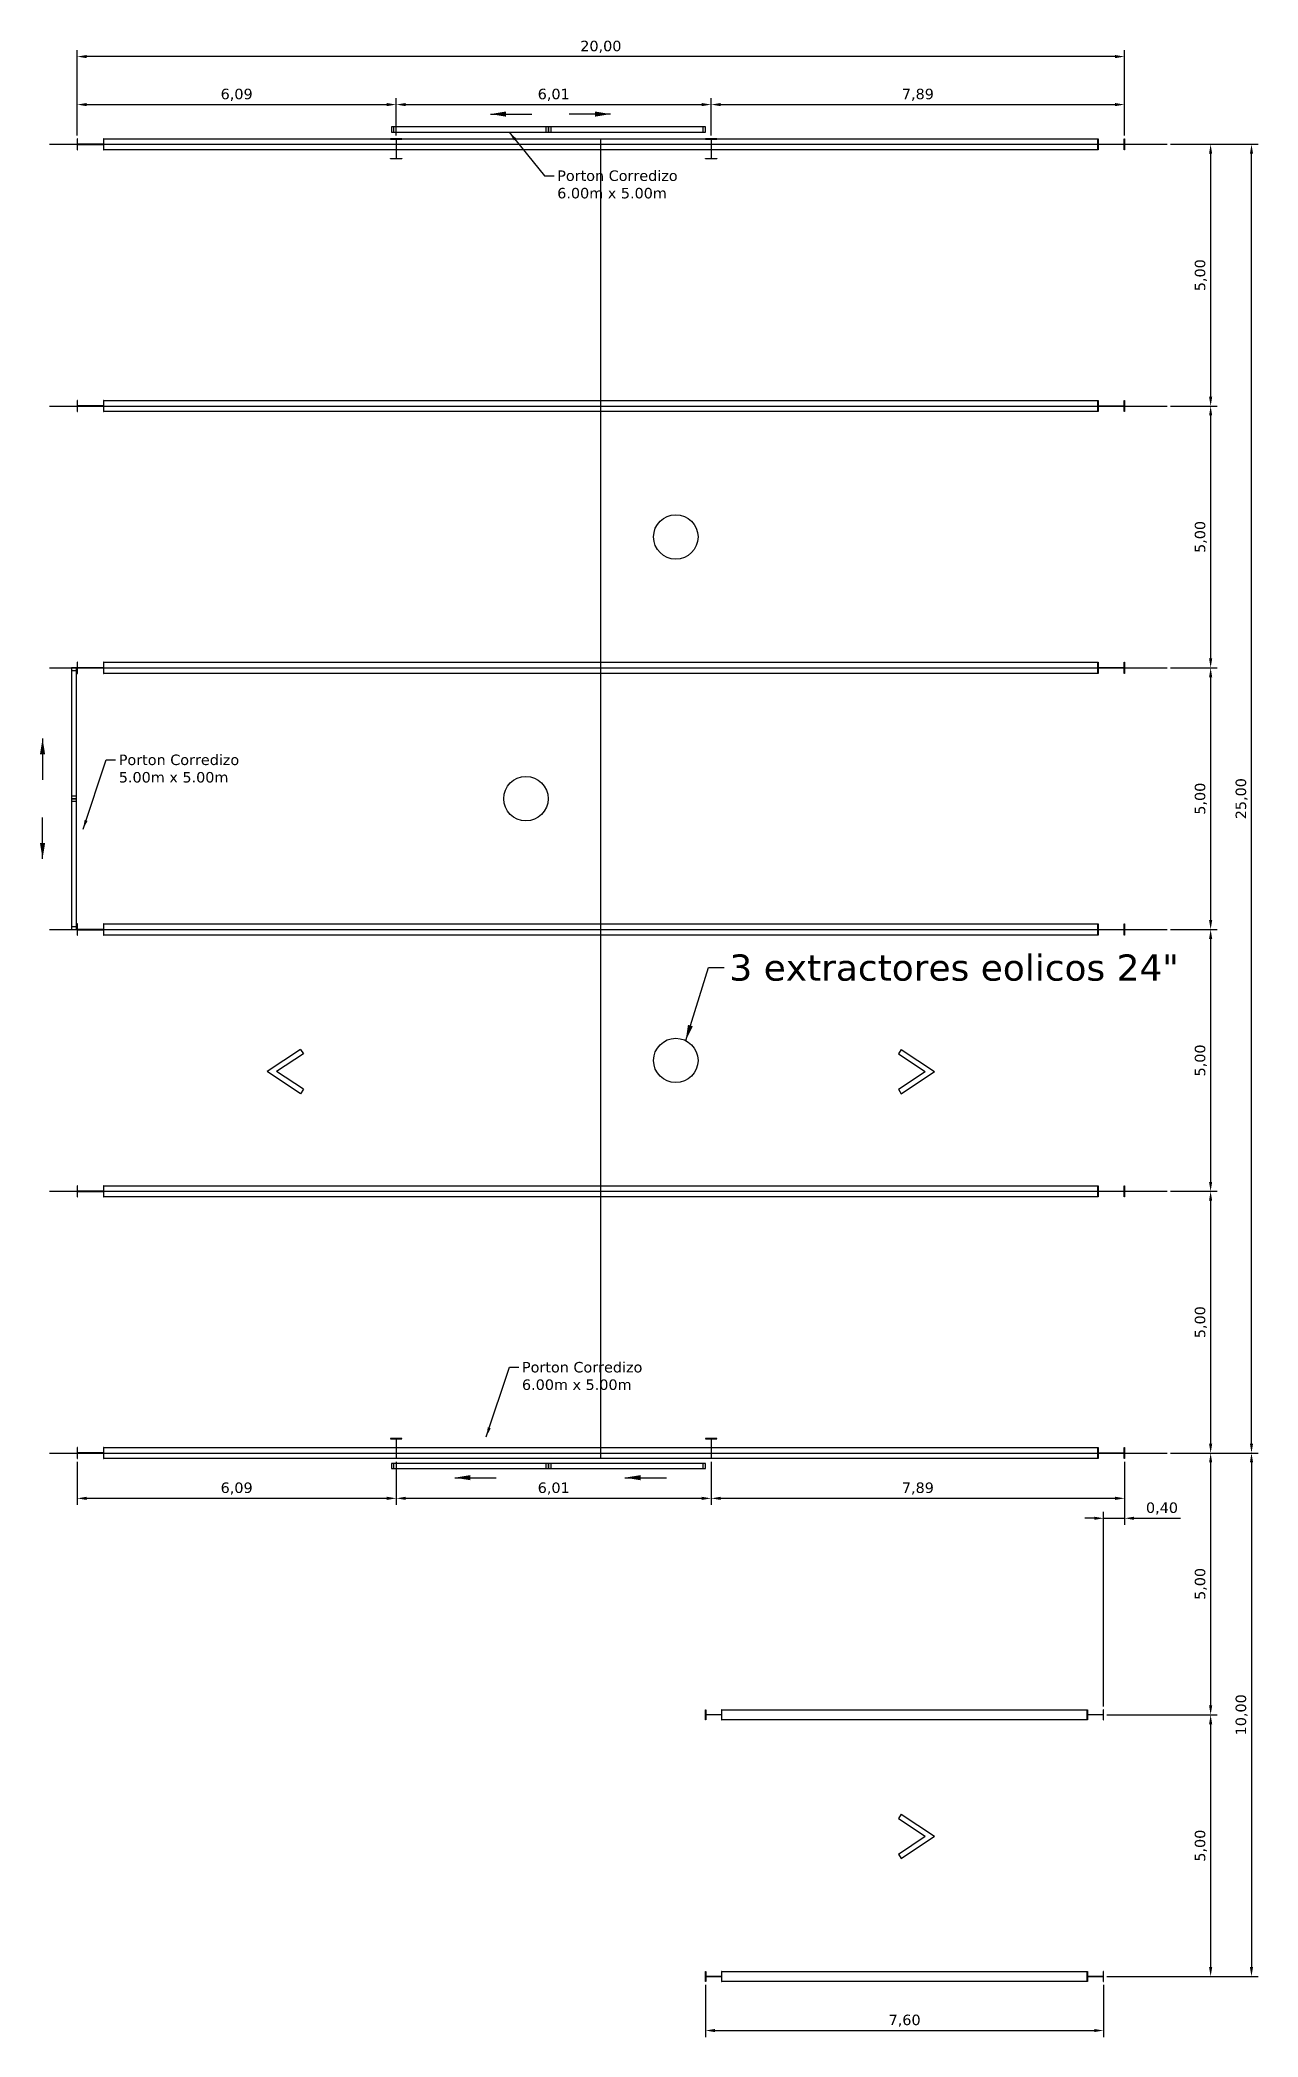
# Model space of a CAD drawing. Header units: millimetres. Extents: x 1972 to 5740, y 370 to 952.
# Drawn here: x 2848.15 to 2871.41, y 543.44 to 581.59 of the extents above; entities that cross this region are included whole.
import ezdxf

# ---------------------------------------------------------------- set-up
doc = ezdxf.new("R2010")
doc.units = ezdxf.units.MM
doc.header["$LTSCALE"] = 15
doc.linetypes.add('CENTER', pattern=[50.8, 31.75, -6.35, 6.35, -6.35])
doc.styles.add('ARIAL', font='verdana.ttf')
doc.dimstyles.new('Cota 0.20', dxfattribs={"dimtxt": 0.2, "dimasz": 0.18, "dimexe": 0.125, "dimexo": 0.0625, "dimgap": 0.06, "dimtad": 1, "dimzin": 1, "dimtxsty": 'ARIAL', "dimcen": 0.15, "dimadec": 0, "dimazin": 0, "dimtfac": 1, "dimtmove": 0, "dimatfit": 3, "dimfxl": 1, "dimarcsym": 0})
doc.dimstyles.new('Cota 0.5', dxfattribs={"dimtxt": 0.5, "dimasz": 0.3, "dimexe": 0.05, "dimexo": 0.0625, "dimgap": 0.1, "dimtad": 1, "dimzin": 1, "dimtxsty": 'ARIAL', "dimcen": 2.5, "dimadec": 0, "dimazin": 0, "dimtfac": 1, "dimtmove": 0, "dimatfit": 3, "dimfxl": 1, "dimarcsym": 0})

msp = doc.modelspace()

# ---------------------------------------------------------------- texts
at = {"color": 0, "width": 10, "attachment_point": 1, "style": 'ARIAL'}
for s, insert, char_height in [('Porton Corredizo\\P6.00m x 5.00m', (2858.0311, 579.10128), 0.2), ('Porton Corredizo\\P5.00m x 5.00m', (2849.65966, 567.94302), 0.2), ('3 extractores eolicos 24"', (2861.31885, 564.1245), 0.5), ('Porton Corredizo\\P6.00m x 5.00m', (2857.35793, 556.34015), 0.2)]:
    msp.add_mtext(s, dxfattribs=dict(at, insert=insert, char_height=char_height))

# ---------------------------------------------------------------- blocks, each defined once
blk = doc.blocks.new('werrerwerewrewr')
at = {"linetype": 'Continuous'}
h = blk.add_hatch(color=1, dxfattribs=at)
h.paths.add_polyline_path([(1796.537, -181.24), (1796.531, -181.24), (1796.531, -181.454), (1796.537, -181.454)])
h.paths.add_polyline_path([(1797.037, -181.454), (1797.043, -181.454), (1797.043, -181.24), (1797.037, -181.24)])
blk.add_hatch(color=5, dxfattribs=at).paths.add_polyline_path([(1796.537, -181.345), (1796.537, -181.35), (1797.037, -181.35), (1797.037, -181.345)])
for points in [[(1796.537, -181.24), (1796.531, -181.24), (1796.531, -181.454), (1796.537, -181.454), (1796.537, -181.24)], [(1796.537, -181.35), (1797.037, -181.35), (1797.037, -181.345), (1796.537, -181.345), (1796.537, -181.35)], [(1797.043, -181.24), (1797.037, -181.24), (1797.037, -181.454), (1797.043, -181.454), (1797.043, -181.24)]]:
    blk.add_lwpolyline(points, dxfattribs=at)
blk = doc.blocks.new('ertrtrtrt')
at = {"color": 4, "linetype": 'CENTER', "ltscale": 0.2}
blk.add_line((1712.62, 149.336), (1733.96, 149.336), dxfattribs=at)
at = {"color": 230, "linetype": 'Continuous'}
blk.add_lwpolyline([(1713.658, 149.443), (1732.633, 149.443), (1732.633, 149.229), (1713.658, 149.229)], close=True, dxfattribs=at)
at = {"linetype": 'Continuous'}
blk.add_blockref('werrerwerewrewr', (-83.385, 330.683), dxfattribs=at)
at = {"linetype": 'Continuous', "xscale": -1}
blk.add_blockref('werrerwerewrewr', (3529.676, 330.683), dxfattribs=at)
blk = doc.blocks.new('werewrwerew')
h = blk.add_hatch(color=1)
h.paths.add_polyline_path([(1719.345, 124.229), (1719.131, 124.229), (1719.131, 124.235), (1719.345, 124.235)])
h.paths.add_polyline_path([(1719.345, 124.616), (1719.131, 124.616), (1719.131, 124.61), (1719.345, 124.61)])
blk.add_hatch(color=5).paths.add_polyline_path([(1719.241, 124.61), (1719.236, 124.61), (1719.236, 124.235), (1719.241, 124.235)])
at = {"color": 0}
for points in [[(1719.345, 124.616), (1719.131, 124.616), (1719.131, 124.61), (1719.345, 124.61), (1719.345, 124.616)], [(1719.241, 124.235), (1719.241, 124.61), (1719.236, 124.61), (1719.236, 124.235), (1719.241, 124.235)], [(1719.345, 124.229), (1719.131, 124.229), (1719.131, 124.235), (1719.345, 124.235), (1719.345, 124.229)]]:
    blk.add_lwpolyline(points, dxfattribs=at)
blk = doc.blocks.new('ertretrtre')
h = blk.add_hatch(color=5)
h.paths.add_polyline_path([(1732.839, 119.523), (1732.833, 119.523), (1732.833, 119.336), (1732.839, 119.336)])
h.paths.add_polyline_path([(1733.139, 119.432), (1732.839, 119.432), (1732.839, 119.427), (1733.139, 119.427)])
h.paths.add_polyline_path([(1733.145, 119.523), (1733.139, 119.523), (1733.139, 119.336), (1733.145, 119.336)])
at = {"color": 0}
for points in [[(1732.833, 119.336), (1732.833, 119.523), (1732.839, 119.523), (1732.839, 119.336), (1732.833, 119.336)], [(1733.139, 119.427), (1732.839, 119.427), (1732.839, 119.432), (1733.139, 119.432), (1733.139, 119.427)], [(1733.145, 119.336), (1733.145, 119.523), (1733.139, 119.523), (1733.139, 119.336), (1733.145, 119.336)]]:
    blk.add_lwpolyline(points, dxfattribs=at)
blk = doc.blocks.new('*D214')
at = {"color": 0, "lineweight": -2, "transparency": 16777216}
for p, q in [((2869.741, 579.6), (2870.632, 579.6)), ((2870.507, 579.42), (2870.507, 574.78)), ((2869.741, 574.6), (2870.632, 574.6))]:
    blk.add_line(p, q, dxfattribs=at)
at = {"color": 0, "transparency": 16777216}
for points in [[(2870.477, 579.42), (2870.537, 579.42), (2870.507, 579.6)], [(2870.477, 574.78), (2870.537, 574.78), (2870.507, 574.6)]]:
    blk.add_solid(points, dxfattribs=at)
at = {"layer": 'Defpoints', "color": 0, "transparency": 16777216}
for p in [(2869.679, 579.6), (2869.679, 574.6), (2870.507, 574.6)]:
    blk.add_point(p, dxfattribs=at)
at = {"color": 0, "transparency": 16777216, "insert": (2870.32, 577.1), "char_height": 0.2, "attachment_point": 5, "rotation": 90, "style": 'ARIAL'}
blk.add_mtext('5,00', dxfattribs=at)
blk = doc.blocks.new('*D215')
at = {"color": 0, "lineweight": -2, "transparency": 16777216}
for p, q in [((2869.741, 574.6), (2870.632, 574.6)), ((2870.507, 574.42), (2870.507, 569.78)), ((2869.741, 569.6), (2870.632, 569.6))]:
    blk.add_line(p, q, dxfattribs=at)
at = {"color": 0, "transparency": 16777216}
for points in [[(2870.477, 574.42), (2870.537, 574.42), (2870.507, 574.6)], [(2870.477, 569.78), (2870.537, 569.78), (2870.507, 569.6)]]:
    blk.add_solid(points, dxfattribs=at)
at = {"layer": 'Defpoints', "color": 0, "transparency": 16777216}
for p in [(2869.679, 574.6), (2869.679, 569.6), (2870.507, 569.6)]:
    blk.add_point(p, dxfattribs=at)
at = {"color": 0, "transparency": 16777216, "insert": (2870.32, 572.1), "char_height": 0.2, "attachment_point": 5, "rotation": 90, "style": 'ARIAL'}
blk.add_mtext('5,00', dxfattribs=at)
blk = doc.blocks.new('*D227')
at = {"color": 0, "lineweight": -2, "transparency": 16777216}
for p, q in [((2869.741, 569.6), (2870.632, 569.6)), ((2870.507, 569.42), (2870.507, 564.78)), ((2869.741, 564.6), (2870.632, 564.6))]:
    blk.add_line(p, q, dxfattribs=at)
at = {"color": 0, "transparency": 16777216}
for points in [[(2870.477, 569.42), (2870.537, 569.42), (2870.507, 569.6)], [(2870.477, 564.78), (2870.537, 564.78), (2870.507, 564.6)]]:
    blk.add_solid(points, dxfattribs=at)
at = {"layer": 'Defpoints', "color": 0, "transparency": 16777216}
for p in [(2869.679, 569.6), (2869.679, 564.6), (2870.507, 564.6)]:
    blk.add_point(p, dxfattribs=at)
at = {"color": 0, "transparency": 16777216, "insert": (2870.32, 567.1), "char_height": 0.2, "attachment_point": 5, "rotation": 90, "style": 'ARIAL'}
blk.add_mtext('5,00', dxfattribs=at)
blk = doc.blocks.new('*D228')
at = {"color": 0, "lineweight": -2, "transparency": 16777216}
for p, q in [((2869.741, 564.6), (2870.632, 564.6)), ((2870.507, 564.42), (2870.507, 559.78)), ((2869.741, 559.6), (2870.632, 559.6))]:
    blk.add_line(p, q, dxfattribs=at)
at = {"color": 0, "transparency": 16777216}
for points in [[(2870.477, 564.42), (2870.537, 564.42), (2870.507, 564.6)], [(2870.477, 559.78), (2870.537, 559.78), (2870.507, 559.6)]]:
    blk.add_solid(points, dxfattribs=at)
at = {"layer": 'Defpoints', "color": 0, "transparency": 16777216}
for p in [(2869.679, 564.6), (2869.679, 559.6), (2870.507, 559.6)]:
    blk.add_point(p, dxfattribs=at)
at = {"color": 0, "transparency": 16777216, "insert": (2870.32, 562.1), "char_height": 0.2, "attachment_point": 5, "rotation": 90, "style": 'ARIAL'}
blk.add_mtext('5,00', dxfattribs=at)
blk = doc.blocks.new('*D229')
at = {"color": 0, "lineweight": -2, "transparency": 16777216}
for p, q in [((2869.741, 559.6), (2870.632, 559.6)), ((2870.507, 559.42), (2870.507, 554.78)), ((2869.741, 554.6), (2870.632, 554.6))]:
    blk.add_line(p, q, dxfattribs=at)
at = {"color": 0, "transparency": 16777216}
for points in [[(2870.477, 559.42), (2870.537, 559.42), (2870.507, 559.6)], [(2870.477, 554.78), (2870.537, 554.78), (2870.507, 554.6)]]:
    blk.add_solid(points, dxfattribs=at)
at = {"layer": 'Defpoints', "color": 0, "transparency": 16777216}
for p in [(2869.679, 559.6), (2869.679, 554.6), (2870.507, 554.6)]:
    blk.add_point(p, dxfattribs=at)
at = {"color": 0, "transparency": 16777216, "insert": (2870.32, 557.1), "char_height": 0.2, "attachment_point": 5, "rotation": 90, "style": 'ARIAL'}
blk.add_mtext('5,00', dxfattribs=at)
blk = doc.blocks.new('*D230')
at = {"color": 0, "lineweight": -2, "transparency": 16777216}
for p, q in [((2869.741, 554.6), (2870.632, 554.6)), ((2870.507, 554.42), (2870.507, 549.78)), ((2868.526, 549.6), (2870.632, 549.6))]:
    blk.add_line(p, q, dxfattribs=at)
at = {"color": 0, "transparency": 16777216}
for points in [[(2870.477, 554.42), (2870.537, 554.42), (2870.507, 554.6)], [(2870.477, 549.78), (2870.537, 549.78), (2870.507, 549.6)]]:
    blk.add_solid(points, dxfattribs=at)
at = {"layer": 'Defpoints', "color": 0, "transparency": 16777216}
for p in [(2869.679, 554.6), (2868.464, 549.6), (2870.507, 549.6)]:
    blk.add_point(p, dxfattribs=at)
at = {"color": 0, "transparency": 16777216, "insert": (2870.32, 552.1), "char_height": 0.2, "attachment_point": 5, "rotation": 90, "style": 'ARIAL'}
blk.add_mtext('5,00', dxfattribs=at)
blk = doc.blocks.new('*D231')
at = {"color": 0, "lineweight": -2, "transparency": 16777216}
for p, q in [((2868.526, 549.6), (2870.632, 549.6)), ((2870.507, 549.42), (2870.507, 544.78)), ((2868.526, 544.6), (2870.632, 544.6))]:
    blk.add_line(p, q, dxfattribs=at)
at = {"color": 0, "transparency": 16777216}
for points in [[(2870.477, 549.42), (2870.537, 549.42), (2870.507, 549.6)], [(2870.477, 544.78), (2870.537, 544.78), (2870.507, 544.6)]]:
    blk.add_solid(points, dxfattribs=at)
at = {"layer": 'Defpoints', "color": 0, "transparency": 16777216}
for p in [(2868.464, 549.6), (2868.464, 544.6), (2870.507, 544.6)]:
    blk.add_point(p, dxfattribs=at)
at = {"color": 0, "transparency": 16777216, "insert": (2870.32, 547.1), "char_height": 0.2, "attachment_point": 5, "rotation": 90, "style": 'ARIAL'}
blk.add_mtext('5,00', dxfattribs=at)
blk = doc.blocks.new('*D232')
at = {"color": 0, "lineweight": -2, "transparency": 16777216}
for p, q in [((2868.864, 554.431), (2868.864, 553.229)), ((2868.284, 553.354), (2868.104, 553.354)), ((2868.464, 549.757), (2868.464, 553.479)), ((2868.464, 553.354), (2868.864, 553.354)), ((2869.044, 553.354), (2869.932, 553.354))]:
    blk.add_line(p, q, dxfattribs=at)
at = {"color": 0, "transparency": 16777216}
for points in [[(2868.284, 553.384), (2868.284, 553.324), (2868.464, 553.354)], [(2869.044, 553.384), (2869.044, 553.324), (2868.864, 553.354)]]:
    blk.add_solid(points, dxfattribs=at)
at = {"layer": 'Defpoints', "color": 0, "transparency": 16777216}
for p in [(2868.864, 554.493), (2868.864, 553.354), (2868.464, 549.694)]:
    blk.add_point(p, dxfattribs=at)
at = {"color": 0, "transparency": 16777216, "insert": (2869.578, 553.541), "char_height": 0.2, "attachment_point": 5, "style": 'ARIAL'}
blk.add_mtext('0,40', dxfattribs=at)
blk = doc.blocks.new('*D233')
at = {"color": 0, "lineweight": -2, "transparency": 16777216}
for p, q in [((2860.971, 554.431), (2860.971, 553.61)), ((2868.864, 554.176), (2868.864, 553.61)), ((2868.684, 553.735), (2861.151, 553.735))]:
    blk.add_line(p, q, dxfattribs=at)
at = {"color": 0, "transparency": 16777216}
for points in [[(2861.151, 553.765), (2861.151, 553.705), (2860.971, 553.735)], [(2868.684, 553.765), (2868.684, 553.705), (2868.864, 553.735)]]:
    blk.add_solid(points, dxfattribs=at)
at = {"layer": 'Defpoints', "color": 0, "transparency": 16777216}
for p in [(2860.971, 554.493), (2868.864, 554.239), (2860.971, 553.735)]:
    blk.add_point(p, dxfattribs=at)
at = {"color": 0, "transparency": 16777216, "insert": (2864.917, 553.922), "char_height": 0.2, "attachment_point": 5, "style": 'ARIAL'}
blk.add_mtext('7,89', dxfattribs=at)
blk = doc.blocks.new('*D234')
at = {"color": 0, "lineweight": -2, "transparency": 16777216}
for p, q in [((2854.957, 554.431), (2854.957, 553.61)), ((2860.971, 553.958), (2860.971, 553.61)), ((2860.791, 553.735), (2855.137, 553.735))]:
    blk.add_line(p, q, dxfattribs=at)
at = {"color": 0, "transparency": 16777216}
for points in [[(2855.137, 553.765), (2855.137, 553.705), (2854.957, 553.735)], [(2860.791, 553.765), (2860.791, 553.705), (2860.971, 553.735)]]:
    blk.add_solid(points, dxfattribs=at)
at = {"layer": 'Defpoints', "color": 0, "transparency": 16777216}
for p in [(2854.957, 554.493), (2860.971, 554.02), (2854.957, 553.735)]:
    blk.add_point(p, dxfattribs=at)
at = {"color": 0, "transparency": 16777216, "insert": (2857.964, 553.922), "char_height": 0.2, "attachment_point": 5, "style": 'ARIAL'}
blk.add_mtext('6,01', dxfattribs=at)
blk = doc.blocks.new('*D235')
at = {"color": 0, "lineweight": -2, "transparency": 16777216}
for p, q in [((2848.864, 554.431), (2848.864, 553.61)), ((2854.957, 553.958), (2854.957, 553.61)), ((2854.777, 553.735), (2849.044, 553.735))]:
    blk.add_line(p, q, dxfattribs=at)
at = {"color": 0, "transparency": 16777216}
for points in [[(2849.044, 553.765), (2849.044, 553.705), (2848.864, 553.735)], [(2854.777, 553.765), (2854.777, 553.705), (2854.957, 553.735)]]:
    blk.add_solid(points, dxfattribs=at)
at = {"layer": 'Defpoints', "color": 0, "transparency": 16777216}
for p in [(2848.864, 554.493), (2854.957, 554.02), (2848.864, 553.735)]:
    blk.add_point(p, dxfattribs=at)
at = {"color": 0, "transparency": 16777216, "insert": (2851.91, 553.922), "char_height": 0.2, "attachment_point": 5, "style": 'ARIAL'}
blk.add_mtext('6,09', dxfattribs=at)
blk = doc.blocks.new('*D220')
at = {"color": 0, "lineweight": -2, "transparency": 16777216}
for p, q in [((2870.554, 579.6), (2871.412, 579.6)), ((2871.287, 554.78), (2871.287, 579.42)), ((2870.554, 554.6), (2871.412, 554.6))]:
    blk.add_line(p, q, dxfattribs=at)
at = {"color": 0, "transparency": 16777216}
for points in [[(2871.257, 579.42), (2871.317, 579.42), (2871.287, 579.6)], [(2871.257, 554.78), (2871.317, 554.78), (2871.287, 554.6)]]:
    blk.add_solid(points, dxfattribs=at)
at = {"layer": 'Defpoints', "color": 0, "transparency": 16777216}
for p in [(2870.492, 579.6), (2871.287, 579.6), (2870.492, 554.6)]:
    blk.add_point(p, dxfattribs=at)
at = {"color": 0, "transparency": 16777216, "insert": (2871.1, 567.1), "char_height": 0.2, "attachment_point": 5, "rotation": 90, "style": 'ARIAL'}
blk.add_mtext('25,00', dxfattribs=at)
blk = doc.blocks.new('*D221')
at = {"color": 0, "lineweight": -2, "transparency": 16777216}
for p, q in [((2870.569, 554.6), (2871.412, 554.6)), ((2871.287, 554.42), (2871.287, 544.78)), ((2870.569, 544.6), (2871.412, 544.6))]:
    blk.add_line(p, q, dxfattribs=at)
at = {"color": 0, "transparency": 16777216}
for points in [[(2871.257, 554.42), (2871.317, 554.42), (2871.287, 554.6)], [(2871.257, 544.78), (2871.317, 544.78), (2871.287, 544.6)]]:
    blk.add_solid(points, dxfattribs=at)
at = {"layer": 'Defpoints', "color": 0, "transparency": 16777216}
for p in [(2870.507, 554.6), (2870.507, 544.6), (2871.287, 544.6)]:
    blk.add_point(p, dxfattribs=at)
at = {"color": 0, "transparency": 16777216, "insert": (2871.1, 549.6), "char_height": 0.2, "attachment_point": 5, "rotation": 90, "style": 'ARIAL'}
blk.add_mtext('10,00', dxfattribs=at)
blk = doc.blocks.new('*D222')
at = {"color": 0, "lineweight": -2, "transparency": 16777216}
for p, q in [((2860.864, 544.444), (2860.864, 543.444)), ((2868.464, 544.444), (2868.464, 543.444)), ((2861.044, 543.569), (2868.284, 543.569))]:
    blk.add_line(p, q, dxfattribs=at)
at = {"color": 0, "transparency": 16777216}
for points in [[(2861.044, 543.599), (2861.044, 543.539), (2860.864, 543.569)], [(2868.284, 543.599), (2868.284, 543.539), (2868.464, 543.569)]]:
    blk.add_solid(points, dxfattribs=at)
at = {"layer": 'Defpoints', "color": 0, "transparency": 16777216}
for p in [(2860.864, 544.507), (2868.464, 544.507), (2868.464, 543.569)]:
    blk.add_point(p, dxfattribs=at)
at = {"color": 0, "transparency": 16777216, "insert": (2864.664, 543.756), "char_height": 0.2, "attachment_point": 5, "style": 'ARIAL'}
blk.add_mtext('7,60', dxfattribs=at)
blk = doc.blocks.new('*D223')
at = {"color": 0, "lineweight": -2, "transparency": 16777216}
for p, q in [((2848.864, 579.77), (2848.864, 580.484)), ((2849.044, 580.359), (2854.777, 580.359)), ((2854.957, 579.77), (2854.957, 580.484))]:
    blk.add_line(p, q, dxfattribs=at)
at = {"color": 0, "transparency": 16777216}
for points in [[(2849.044, 580.389), (2849.044, 580.329), (2848.864, 580.359)], [(2854.777, 580.389), (2854.777, 580.329), (2854.957, 580.359)]]:
    blk.add_solid(points, dxfattribs=at)
at = {"layer": 'Defpoints', "color": 0, "transparency": 16777216}
for p in [(2854.957, 580.359), (2848.864, 579.707), (2854.957, 579.707)]:
    blk.add_point(p, dxfattribs=at)
at = {"color": 0, "transparency": 16777216, "insert": (2851.91, 580.546), "char_height": 0.2, "attachment_point": 5, "style": 'ARIAL'}
blk.add_mtext('6,09', dxfattribs=at)
blk = doc.blocks.new('*D224')
at = {"color": 0, "lineweight": -2, "transparency": 16777216}
for p, q in [((2854.957, 579.832), (2854.957, 580.484)), ((2855.137, 580.359), (2860.791, 580.359)), ((2860.971, 579.77), (2860.971, 580.484))]:
    blk.add_line(p, q, dxfattribs=at)
at = {"color": 0, "transparency": 16777216}
for points in [[(2855.137, 580.389), (2855.137, 580.329), (2854.957, 580.359)], [(2860.791, 580.389), (2860.791, 580.329), (2860.971, 580.359)]]:
    blk.add_solid(points, dxfattribs=at)
at = {"layer": 'Defpoints', "color": 0, "transparency": 16777216}
for p in [(2860.971, 580.359), (2854.957, 579.77), (2860.971, 579.707)]:
    blk.add_point(p, dxfattribs=at)
at = {"color": 0, "transparency": 16777216, "insert": (2857.964, 580.546), "char_height": 0.2, "attachment_point": 5, "style": 'ARIAL'}
blk.add_mtext('6,01', dxfattribs=at)
blk = doc.blocks.new('*D225')
at = {"color": 0, "lineweight": -2, "transparency": 16777216}
for p, q in [((2860.971, 580.422), (2860.971, 580.484)), ((2861.151, 580.359), (2868.684, 580.359)), ((2868.864, 579.77), (2868.864, 580.484))]:
    blk.add_line(p, q, dxfattribs=at)
at = {"color": 0, "transparency": 16777216}
for points in [[(2861.151, 580.389), (2861.151, 580.329), (2860.971, 580.359)], [(2868.684, 580.389), (2868.684, 580.329), (2868.864, 580.359)]]:
    blk.add_solid(points, dxfattribs=at)
at = {"layer": 'Defpoints', "color": 0, "transparency": 16777216}
for p in [(2860.971, 580.359), (2868.864, 580.359), (2868.864, 579.707)]:
    blk.add_point(p, dxfattribs=at)
at = {"color": 0, "transparency": 16777216, "insert": (2864.917, 580.546), "char_height": 0.2, "attachment_point": 5, "style": 'ARIAL'}
blk.add_mtext('7,89', dxfattribs=at)
blk = doc.blocks.new('*D226')
at = {"color": 0, "lineweight": -2, "transparency": 16777216}
for p, q in [((2848.864, 580.422), (2848.864, 581.401)), ((2868.684, 581.276), (2849.044, 581.276)), ((2868.864, 580.422), (2868.864, 581.401))]:
    blk.add_line(p, q, dxfattribs=at)
at = {"color": 0, "transparency": 16777216}
for points in [[(2849.044, 581.306), (2849.044, 581.246), (2848.864, 581.276)], [(2868.684, 581.306), (2868.684, 581.246), (2868.864, 581.276)]]:
    blk.add_solid(points, dxfattribs=at)
at = {"layer": 'Defpoints', "color": 0, "transparency": 16777216}
for p in [(2848.864, 581.276), (2848.864, 580.359), (2868.864, 580.359)]:
    blk.add_point(p, dxfattribs=at)
at = {"color": 0, "transparency": 16777216, "insert": (2858.864, 581.463), "char_height": 0.2, "attachment_point": 5, "style": 'ARIAL'}
blk.add_mtext('20,00', dxfattribs=at)
blk = doc.blocks.new('rtytryrtyrty')
at = {"color": 2}
for p, q in [((1729.572, 117.439), (1729.516, 117.355)), ((1729.516, 116.676), (1729.572, 116.593))]:
    blk.add_line(p, q, dxfattribs=at)
for points in [[(1729.516, 117.355), (1730.026, 117.016)], [(1729.572, 117.439), (1730.207, 117.016)], [(1729.516, 116.676), (1730.026, 117.016)], [(1729.572, 116.593), (1730.207, 117.016)]]:
    blk.add_lwpolyline(points, dxfattribs=at)

# ---------------------------------------------------------------- dimensions: what is measured, and where the dimension line sits
at = {"color": 0}
for base, p1, p2, picture, middle in [((2848.86393, 581.27588), (2868.86393, 580.35905), (2848.86393, 580.35905), '*D226', (2858.86393, 581.46281)), ((2854.95693, 580.35905), (2848.86393, 579.70744), (2854.95693, 579.70744), '*D223', (2851.91043, 580.54591)), ((2860.97093, 580.35905), (2854.95693, 579.76994), (2860.97093, 579.70744), '*D224', (2857.96393, 580.54591)), ((2868.86393, 580.35905), (2860.97093, 580.35905), (2868.86393, 579.70744), '*D225', (2864.91743, 580.54618)), ((2848.86393, 553.73487), (2854.95693, 554.0204), (2848.86393, 554.49344), '*D235', (2851.91043, 553.92173)), ((2854.95693, 553.73487), (2860.97093, 554.0204), (2854.95693, 554.49344), '*D234', (2857.96393, 553.92173)), ((2860.97093, 553.73487), (2868.86393, 554.23894), (2860.97093, 554.49344), '*D233', (2864.91743, 553.922)), ((2868.86393, 553.3542), (2868.46393, 549.69419), (2868.86393, 554.49344), '*D232', (2869.57802, 553.54106)), ((2868.46393, 543.56921), (2860.86393, 544.50669), (2868.46393, 544.50669), '*D222', (2864.66393, 543.75607))]:
    dim = msp.add_linear_dim(base=base, p1=p1, p2=p2, dimstyle='Cota 0.20', dxfattribs=at)
    dim.commit()
    dim.dimension.update_dxf_attribs({"geometry": picture, "text_midpoint": middle})
for base, p1, p2, picture, middle in [((2870.50692, 574.60044), (2869.67854, 579.60044), (2869.67854, 574.60044), '*D214', (2870.32006, 577.10044)), ((2871.28718, 579.60044), (2870.49192, 554.60044), (2870.49192, 579.60044), '*D220', (2871.10025, 567.10044)), ((2870.50692, 569.60044), (2869.67854, 574.60044), (2869.67854, 569.60044), '*D215', (2870.32006, 572.10044)), ((2870.50692, 564.60044), (2869.67854, 569.60044), (2869.67854, 564.60044), '*D227', (2870.32006, 567.10044)), ((2870.50692, 559.60044), (2869.67854, 564.60044), (2869.67854, 559.60044), '*D228', (2870.32006, 562.10044)), ((2870.50692, 554.60044), (2869.67854, 559.60044), (2869.67854, 554.60044), '*D229', (2870.32006, 557.10044)), ((2870.50692, 549.60044), (2869.67854, 554.60044), (2868.46393, 549.60044), '*D230', (2870.32006, 552.10044)), ((2871.28718, 544.60044), (2870.50692, 554.60044), (2870.50692, 544.60044), '*D221', (2871.10032, 549.60044)), ((2870.50692, 544.60044), (2868.46393, 549.60044), (2868.46393, 544.60044), '*D231', (2870.32006, 547.10044))]:
    dim = msp.add_linear_dim(base=base, p1=p1, p2=p2, angle=90, dimstyle='Cota 0.20', dxfattribs=at)
    dim.commit()
    dim.dimension.update_dxf_attribs({"geometry": picture, "text_midpoint": middle})

# ---------------------------------------------------------------- linework, layer by layer
at = {"color": 3, "linetype": 'CENTER', "ltscale": 0.5}
msp.add_line((2858.86393, 554.49344), (2858.86393, 579.70744), dxfattribs=at)
at = {"color": 5}
for points in [[(2857.86393, 579.93141), (2854.86393, 579.93141), (2854.86393, 579.83141), (2857.86393, 579.83141), (2857.86393, 579.93141)], [(2854.86393, 579.93141), (2854.86393, 579.83141), (2854.91393, 579.83141), (2854.91393, 579.93141), (2854.86393, 579.93141)], [(2857.81393, 579.93141), (2857.81393, 579.83141), (2857.86393, 579.83141), (2857.86393, 579.93141), (2857.81393, 579.93141)], [(2860.86393, 579.93141), (2857.86393, 579.93141), (2857.86393, 579.83141), (2860.86393, 579.83141), (2860.86393, 579.93141)], [(2857.86393, 579.93141), (2857.86393, 579.83141), (2857.91393, 579.83141), (2857.91393, 579.93141), (2857.86393, 579.93141)], [(2860.81393, 579.93141), (2860.81393, 579.83141), (2860.86393, 579.83141), (2860.86393, 579.93141), (2860.81393, 579.93141)], [(2848.85341, 567.10044), (2848.85341, 569.60044), (2848.75341, 569.60044), (2848.75341, 567.10044), (2848.85341, 567.10044)], [(2848.85341, 569.60044), (2848.75341, 569.60044), (2848.75341, 569.55044), (2848.85341, 569.55044), (2848.85341, 569.60044)], [(2848.85341, 567.15044), (2848.75341, 567.15044), (2848.75341, 567.10044), (2848.85341, 567.10044), (2848.85341, 567.15044)], [(2848.85341, 564.60044), (2848.85341, 567.10044), (2848.75341, 567.10044), (2848.75341, 564.60044), (2848.85341, 564.60044)], [(2848.85341, 567.10044), (2848.75341, 567.10044), (2848.75341, 567.05044), (2848.85341, 567.05044), (2848.85341, 567.10044)], [(2848.85341, 564.65044), (2848.75341, 564.65044), (2848.75341, 564.60044), (2848.85341, 564.60044), (2848.85341, 564.65044)], [(2857.86393, 554.40234), (2854.86393, 554.40234), (2854.86393, 554.30234), (2857.86393, 554.30234), (2857.86393, 554.40234)], [(2854.86393, 554.40234), (2854.86393, 554.30234), (2854.91393, 554.30234), (2854.91393, 554.40234), (2854.86393, 554.40234)], [(2857.81393, 554.40234), (2857.81393, 554.30234), (2857.86393, 554.30234), (2857.86393, 554.40234), (2857.81393, 554.40234)], [(2860.86393, 554.40234), (2857.86393, 554.40234), (2857.86393, 554.30234), (2860.86393, 554.30234), (2860.86393, 554.40234)], [(2857.86393, 554.40234), (2857.86393, 554.30234), (2857.91393, 554.30234), (2857.91393, 554.40234), (2857.86393, 554.40234)], [(2860.81393, 554.40234), (2860.81393, 554.30234), (2860.86393, 554.30234), (2860.86393, 554.40234), (2860.81393, 554.40234)]]:
    msp.add_lwpolyline(points, dxfattribs=at)
for points in [[(2861.17653, 549.69419), (2868.15133, 549.69419), (2868.15133, 549.50669), (2861.17653, 549.50669)], [(2861.17653, 544.69419), (2868.15133, 544.69419), (2868.15133, 544.50669), (2861.17653, 544.50669)]]:
    msp.add_lwpolyline(points, close=True, dxfattribs=at)
at = {"color": 0}
for centre in [(2860.29494, 572.10044), (2857.43293, 567.10044), (2860.29494, 562.10044)]:
    msp.add_circle(centre, 0.42412, dxfattribs=at)

# ---------------------------------------------------------------- block references
for name, p in [('ertrtrtrt', (1135.71858, 430.26479)), ('werewrwerew', (1135.71858, 455.09119)), ('werewrwerew', (1141.73258, 455.09119)), ('ertrtrtrt', (1135.71858, 425.26479)), ('ertrtrtrt', (1135.71858, 420.26479)), ('ertrtrtrt', (1135.71858, 415.26479)), ('rtytryrtyrty', (1135.02848, 444.8723)), ('ertrtrtrt', (1135.71858, 410.26479)), ('ertrtrtrt', (1135.71858, 405.26479)), ('werewrwerew', (1135.71858, 430.26479)), ('werewrwerew', (1141.73258, 430.26479)), ('ertretrtre', (1128.03118, 430.17104)), ('ertretrtre', (1135.31858, 430.17104)), ('rtytryrtyrty', (1135.02848, 430.26479)), ('ertretrtre', (1128.03118, 425.17104)), ('ertretrtre', (1135.31858, 425.17104))]:
    msp.add_blockref(name, p, dxfattribs=at)
at = {"color": 0, "xscale": -1}
msp.add_blockref('rtytryrtyrty', (4582.69939, 444.8723), dxfattribs=at)

msp.set_redraw_order([(e.dxf.handle, doc.entitydb.next_handle()) for e in msp.query("TEXT MTEXT ATTDEF DIMENSION ARC_DIMENSION")])  # texts and dimensions are drawn at this point

# ---------------------------------------------------------------- leaders
at = {"color": 0}
for points in [[(2856.75397, 580.17773), (2857.54458, 580.17773)], [(2859.0491, 580.17773), (2858.25848, 580.17773)], [(2848.20367, 568.24801), (2848.20367, 567.45739)], [(2848.20367, 565.95288), (2848.20367, 566.74349)], [(2856.07475, 554.12973), (2856.86536, 554.12973)], [(2859.32446, 554.12973), (2860.11507, 554.12973)]]:
    msp.add_leader(points, dimstyle='Cota 0.5', override={"dimgap": 0.1, "dimtad": 0}, dxfattribs=at)
at = {"color": 0, "annotation_type": 0, "has_hookline": 1, "hookline_direction": 0}
for points, dimstyle, override, text_width in [([(2857.11449, 579.83141), (2857.7911, 579.00128), (2857.9711, 579.00128)], 'Cota 0.20', {"dimgap": 0.06, "dimtad": 0}, 2.52381), ([(2848.97827, 566.51524), (2849.41966, 567.84302), (2849.59966, 567.84302)], 'Cota 0.20', {"dimgap": 0.06, "dimtad": 0}, 2.52381), ([(2860.4846, 562.47979), (2860.91885, 563.8745), (2861.21885, 563.8745)], 'Cota 0.5', {"dimgap": 0.1, "dimtad": 0}, 9.80952), ([(2856.67654, 554.91237), (2857.11793, 556.24015), (2857.29793, 556.24015)], 'Cota 0.20', {"dimgap": 0.06, "dimtad": 0}, 2.52381)]:
    msp.add_leader(points, dimstyle=dimstyle, override=override, dxfattribs=dict(at, text_width=text_width))

doc.saveas('drawing.dxf')
